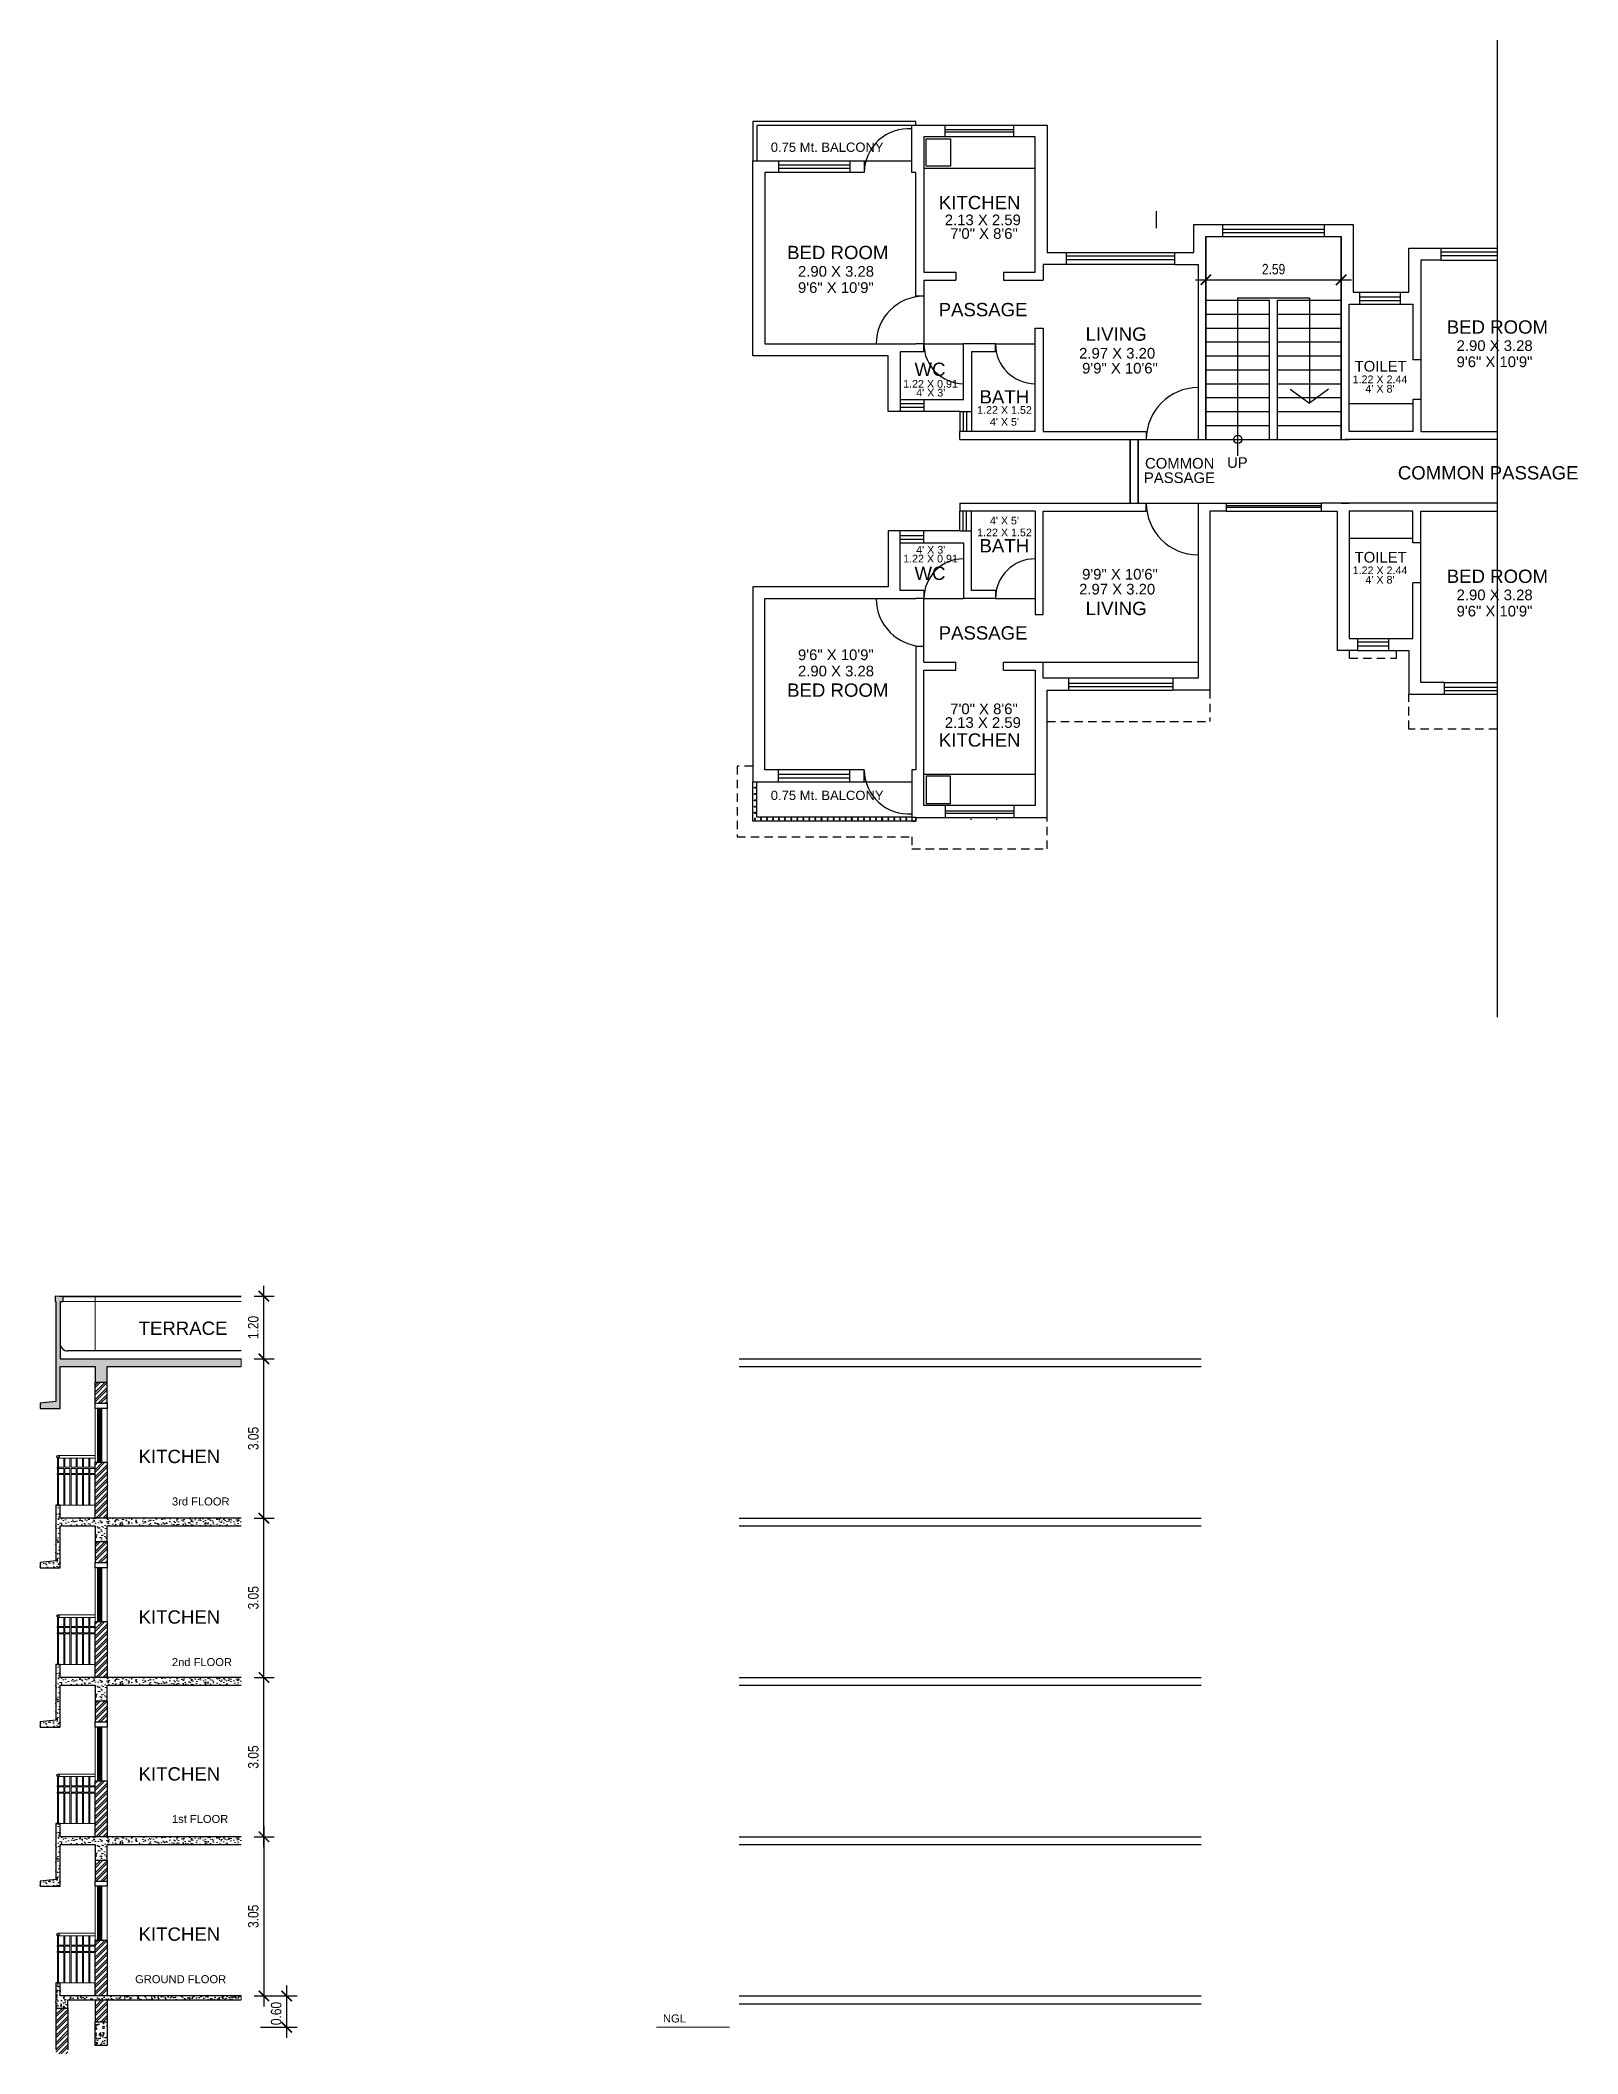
# Model space of a CAD drawing. Header units: metres. Extents: x -1441 to -394, y -133 to 518.
# Drawn here: x -1101.61 to -1072.16, y 116.63 to 155.18 of the extents above; entities that cross this region are included whole.
import ezdxf

# ---------------------------------------------------------------- set-up
doc = ezdxf.new("R2010")
doc.units = ezdxf.units.M
doc.header["$LTSCALE"] = 25.4
doc.header["$PDMODE"] = 3
doc.linetypes.add('DASHED2', pattern=[9.525, 6.35, -3.175])
doc.layers.get('0').update_dxf_attribs({"linetype": 'CONTINUOUS'})
doc.layers.get('DEFPOINTS').update_dxf_attribs({"linetype": 'CONTINUOUS'})
doc.styles.get("Standard").update_dxf_attribs({"font": 'ARIALN.TTF'})
doc.styles.add('STYLE3', font='arial.ttf')
doc.dimstyles.get("Standard").update_dxf_attribs({"dimscale": 0, "dimtxt": 0.2, "dimasz": 0.2, "dimexe": 0.2, "dimexo": 0.25, "dimgap": 0.1, "dimtad": 1, "dimtoh": 1, "dimzin": 0, "dimdsep": 46, "dimtxsty": 'Standard', "dimblk1": 'ARCHTICK', "dimblk2": 'ARCHTICK', "dimsah": 1, "dimcen": 0, "dimdle": 0.2, "dimclrd": 8, "dimclre": 8, "dimclrt": 3, "dimadec": 0, "dimazin": 0, "dimtfac": 1, "dimtmove": 0, "dimatfit": 3, "dimldrblk": 'ARCHTICK', "dimfxl": 25.4, "dimfrac": 1, "dimtolj": 1, "dimtzin": 0, "dimarcsym": 0})
pattern_1 = [(45, (-48.51506, 83.19254), (-0.067351921, 0.067351921), []), (45, (-48.47016, 83.19254), (-0.067351921, 0.067351921), [])]
pattern_2 = [(50, (44.58591, 1.01479), (0.182184669, -0.015939086), [0.01905, -0.20955]), (355, (44.58591, 1.01479), (-0.03524342, 0.191056845), [0.01524, -0.167640584]), (100.451445, (44.6011, 1.01346), (0.146941247, 0.175117752), [0.01619001, -0.178090245]), (46.1842, (44.58591, 1.06559), (0.27107904, -0.04204233), [0.028575, -0.314325]), (96.635558, (44.6085, 1.06208), (0.237404134, 0.247426125), [0.02428502, -0.26713561]), (351.18415, (44.5859, 1.0656), (0.237404134, 0.247426125), [0.02285997, -0.25145973]), (21, (44.61131, 1.05289), (0.151614391, -0.102265198), [0.01905, -0.20955]), (326, (44.61131, 1.05289), (0.061802028, 0.184187966), [0.01524, -0.16764]), (71.451445, (44.62395, 1.04436), (0.21341642, 0.08192277), [0.01619001, -0.178089938]), (37.5, (44.58591, 1.01479), (0.0030886033, 0.084555039), [0, -0.165608, 0, -0.17018, 0, -0.168275]), (7.5, (44.58591, 1.01479), (0.0668196625, 0.100180575), [0, -0.097028, 0, -0.161798, 0, -0.064135]), (327.5, (44.52927, 1.01479), (0.135590595, -0.005728744), [0, -0.0635, 0, -0.19812, 0, -0.26289]), (317.5, (44.50387, 1.01479), (0.148129181, 0.025426491), [0, -0.08255, 0, -0.131572, 0, -0.18669])]
pattern_3 = [(45, (-48.51506, 86.24254), (-0.067351921, 0.067351921), []), (45, (-48.47016, 86.24254), (-0.067351921, 0.067351921), [])]
pattern_4 = [(45, (-48.51506, 89.29254), (-0.067351921, 0.067351921), []), (45, (-48.47016, 89.29254), (-0.067351921, 0.067351921), [])]

msp = doc.modelspace()

# ---------------------------------------------------------------- texts
at = {"color": 146, "style": 'STYLE3'}
for s, height, p in [('0.75 Mt. BALCONY', 0.17842, (-1087.616, 153.043)), ('KITCHEN', 0.2549, (-1084.395, 151.945)), ('2.13 X 2.59', 0.20391, (-1084.282, 151.639)), ('7\'0" X 8\'6"', 0.20391, (-1084.177, 151.377)), ('BED ROOM', 0.2549, (-1087.302, 150.989)), ('2.90 X 3.28', 0.20391, (-1087.095, 150.653)), ('9\'6" X 10\'9"', 0.20391, (-1087.095, 150.342)), ('PASSAGE', 0.2549, (-1084.4, 149.895)), ('LIVING', 0.2549, (-1081.584, 149.426)), ('BED ROOM', 0.2549, (-1074.665, 149.562)), ('2.97 X 3.20', 0.20391, (-1081.709, 149.085)), ('2.90 X 3.28', 0.20391, (-1074.477, 149.231)), ('WC', 0.2549, (-1084.862, 148.752)), ('9\'9" X 10\'6"', 0.20391, (-1081.652, 148.799)), ('TOILET', 0.2039, (-1076.431, 148.836)), ('9\'6" X 10\'9"', 0.20391, (-1074.477, 148.921)), ('1.22 X 0.91', 0.14682, (-1085.08, 148.528)), ("4' X 3'", 0.1468, (-1084.83, 148.359)), ('BATH', 0.2549, (-1083.617, 148.225)), ('1.22 X 2.44', 0.14682, (-1076.469, 148.614)), ("4' X 8'", 0.1468, (-1076.224, 148.433)), ('1.22 X 1.52', 0.14682, (-1083.663, 148.027)), ("4' X 5'", 0.1468, (-1083.418, 147.8)), ('PASSAGE', 0.2039, (-1080.468, 146.702)), ('COMMON', 0.2039, (-1080.447, 146.978)), ('UP', 0.2039, (-1078.875, 146.992)), ('COMMON PASSAGE', 0.25489, (-1075.603, 146.77)), ('1.22 X 1.52', 0.14682, (-1083.663, 145.682)), ("4' X 5'", 0.1468, (-1083.418, 145.909)), ("4' X 3'", 0.1468, (-1084.83, 145.351)), ('BATH', 0.2549, (-1083.617, 145.374)), ('TOILET', 0.2039, (-1076.431, 145.179)), ('1.22 X 0.91', 0.14682, (-1085.08, 145.181)), ('WC', 0.2549, (-1084.862, 144.847)), ('9\'9" X 10\'6"', 0.20391, (-1081.652, 144.854)), ('1.22 X 2.44', 0.14682, (-1076.469, 144.957)), ('BED ROOM', 0.2549, (-1074.665, 144.789)), ('2.97 X 3.20', 0.20391, (-1081.709, 144.568)), ("4' X 8'", 0.1468, (-1076.224, 144.776)), ('2.90 X 3.28', 0.20391, (-1074.477, 144.458)), ('LIVING', 0.2549, (-1081.584, 144.173)), ('9\'6" X 10\'9"', 0.20391, (-1074.477, 144.147)), ('PASSAGE', 0.2549, (-1084.4, 143.704)), ('9\'6" X 10\'9"', 0.20391, (-1087.095, 143.311)), ('2.90 X 3.28', 0.20391, (-1087.095, 143)), ('BED ROOM', 0.2549, (-1087.302, 142.609)), ('7\'0" X 8\'6"', 0.20391, (-1084.177, 142.276)), ('KITCHEN', 0.2549, (-1084.395, 141.654)), ('2.13 X 2.59', 0.20391, (-1084.282, 142.014)), ('0.75 Mt. BALCONY', 0.17842, (-1087.616, 140.632)), ('TERRACE', 0.2549, (-1099.727, 130.391)), ('KITCHEN', 0.2549, (-1099.727, 127.935)), ('3rd FLOOR', 0.1529, (-1099.089, 127.124)), ('KITCHEN', 0.2549, (-1099.727, 124.861)), ('2nd FLOOR', 0.1529, (-1099.089, 124.049)), ('KITCHEN', 0.2549, (-1099.727, 121.857)), ('1st FLOOR', 0.1529, (-1099.089, 121.045)), ('KITCHEN', 0.2549, (-1099.727, 118.789)), ('GROUND FLOOR', 0.15293, (-1099.794, 117.977)), ('NGL', 0.1529, (-1089.681, 117.225))]:
    msp.add_text(s, height=height, dxfattribs=at).set_placement(p)

# ---------------------------------------------------------------- blocks, each defined once
blk = doc.blocks.new('_ARCHTICK')
at = {"color": 0, "linetype": 'ByBlock', "const_width": 0.15}
blk.add_lwpolyline([(-0.5, -0.5), (0.5, 0.5)], dxfattribs=at)
blk = doc.blocks.new('*D293')
at = {"color": 8, "linetype": 'Continuous', "lineweight": -2, "transparency": 16777216}
for p, q in [((-1097.514, 123.832), (-1097.127, 123.832)), ((-1097.327, 120.582), (-1097.327, 124.032)), ((-1097.514, 120.782), (-1097.127, 120.782))]:
    blk.add_line(p, q, dxfattribs=at)
at = {"layer": 'DEFPOINTS', "color": 0, "linetype": 'Continuous', "transparency": 16777216}
for p in [(-1097.764, 123.832), (-1097.327, 123.832), (-1097.764, 120.782)]:
    blk.add_point(p, dxfattribs=at)
at = {"color": 8, "linetype": 'Continuous', "lineweight": -2, "transparency": 16777216, "xscale": 0.2, "yscale": 0.2, "zscale": 0.2}
for p, rotation in [((-1097.327, 123.832), 90), ((-1097.327, 120.782), 270)]:
    blk.add_blockref('_ARCHTICK', p, dxfattribs=dict(at, rotation=rotation))
at = {"color": 3, "linetype": 'Continuous', "lineweight": 13, "transparency": 16777216, "insert": (-1097.529, 122.307), "char_height": 0.2, "attachment_point": 5, "rotation": 90}
blk.add_mtext('\\A1;3.05', dxfattribs=at)
blk = doc.blocks.new('*D294')
at = {"color": 8, "linetype": 'Continuous', "lineweight": -2, "transparency": 16777216}
for p, q in [((-1097.514, 126.882), (-1097.127, 126.882)), ((-1097.327, 123.632), (-1097.327, 127.082)), ((-1097.514, 123.832), (-1097.127, 123.832))]:
    blk.add_line(p, q, dxfattribs=at)
at = {"layer": 'DEFPOINTS', "color": 0, "linetype": 'Continuous', "transparency": 16777216}
for p in [(-1097.764, 126.882), (-1097.327, 126.882), (-1097.764, 123.832)]:
    blk.add_point(p, dxfattribs=at)
at = {"color": 8, "linetype": 'Continuous', "lineweight": -2, "transparency": 16777216, "xscale": 0.2, "yscale": 0.2, "zscale": 0.2}
for p, rotation in [((-1097.327, 126.882), 90), ((-1097.327, 123.832), 270)]:
    blk.add_blockref('_ARCHTICK', p, dxfattribs=dict(at, rotation=rotation))
at = {"color": 3, "linetype": 'Continuous', "lineweight": 13, "transparency": 16777216, "insert": (-1097.529, 125.357), "char_height": 0.2, "attachment_point": 5, "rotation": 90}
blk.add_mtext('\\A1;3.05', dxfattribs=at)
blk = doc.blocks.new('*D295')
at = {"color": 8, "linetype": 'Continuous', "lineweight": -2, "transparency": 16777216}
for p, q in [((-1097.514, 129.932), (-1097.127, 129.932)), ((-1097.327, 126.682), (-1097.327, 130.132)), ((-1097.514, 126.882), (-1097.127, 126.882))]:
    blk.add_line(p, q, dxfattribs=at)
at = {"layer": 'DEFPOINTS', "color": 0, "linetype": 'Continuous', "transparency": 16777216}
for p in [(-1097.764, 129.932), (-1097.327, 129.932), (-1097.764, 126.882)]:
    blk.add_point(p, dxfattribs=at)
at = {"color": 8, "linetype": 'Continuous', "lineweight": -2, "transparency": 16777216, "xscale": 0.2, "yscale": 0.2, "zscale": 0.2}
for p, rotation in [((-1097.327, 129.932), 90), ((-1097.327, 126.882), 270)]:
    blk.add_blockref('_ARCHTICK', p, dxfattribs=dict(at, rotation=rotation))
at = {"color": 3, "linetype": 'Continuous', "lineweight": 13, "transparency": 16777216, "insert": (-1097.529, 128.407), "char_height": 0.2, "attachment_point": 5, "rotation": 90}
blk.add_mtext('\\A1;3.05', dxfattribs=at)
blk = doc.blocks.new('*D296')
at = {"color": 8, "linetype": 'Continuous', "lineweight": -2, "transparency": 16777216}
for p, q in [((-1097.514, 131.132), (-1097.127, 131.132)), ((-1097.327, 129.732), (-1097.327, 131.332)), ((-1097.514, 129.932), (-1097.127, 129.932))]:
    blk.add_line(p, q, dxfattribs=at)
at = {"layer": 'DEFPOINTS', "color": 0, "linetype": 'Continuous', "transparency": 16777216}
for p in [(-1097.764, 131.132), (-1097.327, 131.132), (-1097.764, 129.932)]:
    blk.add_point(p, dxfattribs=at)
at = {"color": 8, "linetype": 'Continuous', "lineweight": -2, "transparency": 16777216, "xscale": 0.2, "yscale": 0.2, "zscale": 0.2}
for p, rotation in [((-1097.327, 131.132), 90), ((-1097.327, 129.932), 270)]:
    blk.add_blockref('_ARCHTICK', p, dxfattribs=dict(at, rotation=rotation))
at = {"color": 3, "linetype": 'Continuous', "lineweight": 13, "transparency": 16777216, "insert": (-1097.529, 130.532), "char_height": 0.2, "attachment_point": 5, "rotation": 90}
blk.add_mtext('\\A1;1.20', dxfattribs=at)
blk = doc.blocks.new('*D291')
at = {"color": 8, "linetype": 'Continuous', "lineweight": -2, "transparency": 16777216}
for p, q in [((-1097.514, 120.782), (-1097.127, 120.782)), ((-1097.327, 120.982), (-1097.327, 117.532)), ((-1097.514, 117.732), (-1097.127, 117.732))]:
    blk.add_line(p, q, dxfattribs=at)
at = {"layer": 'DEFPOINTS', "color": 0, "linetype": 'Continuous', "transparency": 16777216}
for p in [(-1097.764, 120.782), (-1097.764, 117.732), (-1097.327, 117.732)]:
    blk.add_point(p, dxfattribs=at)
at = {"color": 8, "linetype": 'Continuous', "lineweight": -2, "transparency": 16777216, "xscale": 0.2, "yscale": 0.2, "zscale": 0.2}
for p, rotation in [((-1097.327, 120.782), 90), ((-1097.327, 117.732), 270)]:
    blk.add_blockref('_ARCHTICK', p, dxfattribs=dict(at, rotation=rotation))
at = {"color": 3, "linetype": 'Continuous', "lineweight": 13, "transparency": 16777216, "insert": (-1097.529, 119.257), "char_height": 0.2, "attachment_point": 5, "rotation": 90}
blk.add_mtext('\\A1;3.05', dxfattribs=at)
blk = doc.blocks.new('*D292')
at = {"color": 8, "linetype": 'Continuous', "lineweight": -2, "transparency": 16777216}
for p, q in [((-1097.389, 117.732), (-1096.689, 117.732)), ((-1096.889, 116.932), (-1096.889, 117.932)), ((-1097.389, 117.132), (-1096.689, 117.132))]:
    blk.add_line(p, q, dxfattribs=at)
at = {"layer": 'DEFPOINTS', "color": 0, "linetype": 'Continuous', "transparency": 16777216}
for p in [(-1097.639, 117.732), (-1096.889, 117.732), (-1097.639, 117.132)]:
    blk.add_point(p, dxfattribs=at)
at = {"color": 8, "linetype": 'Continuous', "lineweight": -2, "transparency": 16777216, "xscale": 0.2, "yscale": 0.2, "zscale": 0.2}
for p, rotation in [((-1096.889, 117.732), 90), ((-1096.889, 117.132), 270)]:
    blk.add_blockref('_ARCHTICK', p, dxfattribs=dict(at, rotation=rotation))
at = {"color": 3, "linetype": 'Continuous', "lineweight": 13, "transparency": 16777216, "insert": (-1097.091, 117.396), "char_height": 0.2, "attachment_point": 5, "rotation": 90}
blk.add_mtext('\\A1;0.60', dxfattribs=at)
blk = doc.blocks.new('*D298')
at = {"color": 8, "lineweight": -2, "transparency": 16777216}
for p, q in [((-1079.279, 150.454), (-1079.279, 150.794)), ((-1076.688, 150.454), (-1076.688, 150.794)), ((-1079.479, 150.594), (-1076.488, 150.594))]:
    blk.add_line(p, q, dxfattribs=at)
at = {"layer": 'DEFPOINTS', "color": 0, "transparency": 16777216}
for p in [(-1076.688, 150.594), (-1079.279, 150.204), (-1076.688, 150.204)]:
    blk.add_point(p, dxfattribs=at)
at = {"color": 8, "lineweight": -2, "transparency": 16777216, "xscale": 0.2, "yscale": 0.2, "zscale": 0.2, "rotation": 180}
blk.add_blockref('_ARCHTICK', (-1079.279, 150.594), dxfattribs=at)
at = {"color": 8, "lineweight": -2, "transparency": 16777216, "xscale": 0.2, "yscale": 0.2, "zscale": 0.2}
blk.add_blockref('_ARCHTICK', (-1076.688, 150.594), dxfattribs=at)
at = {"color": 3, "transparency": 16777216, "insert": (-1077.983, 150.796), "char_height": 0.2, "attachment_point": 5}
blk.add_mtext('\\A1;2.59', dxfattribs=at)

# ---------------------------------------------------------------- dimensions: what is measured, and where the dimension line sits
at = {"color": 8}
dim = msp.add_linear_dim(base=(-1076.688, 150.594), p1=(-1079.279, 150.204), p2=(-1076.688, 150.204), dimstyle='Standard', override={"dimscale": 1}, dxfattribs=at)
dim.commit()
dim.dimension.update_dxf_attribs({"geometry": '*D298', "text_midpoint": (-1077.983, 150.796)})
at = {"color": 8, "linetype": 'Continuous', "lineweight": 13}
for base, p1, p2, angle, override, picture, middle in [((-1097.327, 131.132), (-1097.764, 129.932), (-1097.764, 131.132), 90, {"dimscale": 1, "dimtmove": 1}, '*D296', (-1097.529, 130.532)), ((-1097.327, 129.932), (-1097.764, 126.882), (-1097.764, 129.932), 90, {"dimscale": 1, "dimtmove": 1}, '*D295', (-1097.529, 128.407)), ((-1097.327, 126.882), (-1097.764, 123.832), (-1097.764, 126.882), 90, {"dimscale": 1, "dimtmove": 1}, '*D294', (-1097.529, 125.357)), ((-1097.327, 123.832), (-1097.764, 120.782), (-1097.764, 123.832), 90, {"dimscale": 1}, '*D293', (-1097.529, 122.307)), ((-1097.327, 117.732), (-1097.764, 120.782), (-1097.764, 117.732), 270, {"dimscale": 1}, '*D291', (-1097.529, 119.257))]:
    dim = msp.add_linear_dim(base=base, p1=p1, p2=p2, angle=angle, dimstyle='Standard', override=override, dxfattribs=at)
    dim.commit()
    dim.dimension.update_dxf_attribs({"geometry": picture, "text_midpoint": middle})
dim = msp.add_linear_dim(base=(-1096.889, 117.732), p1=(-1097.639, 117.132), p2=(-1097.639, 117.732), angle=90, dimstyle='Standard', override={"dimscale": 1}, dxfattribs=at)
dim.commit()
dim.dimension.update_dxf_attribs({"geometry": '*D292', "text_midpoint": (-1096.889, 117.396), "dimtype": 160})

# ---------------------------------------------------------------- hatches: boundary and pattern name
at = {"linetype": 'Continuous', "lineweight": 13}
h = msp.add_hatch(dxfattribs=at)
h.set_pattern_fill('AR-CONC', color=8, scale=0.001)
h.set_pattern_definition([(50, (-48.51506, 83.19254), (0.18218467, -0.015939086), [0.01905, -0.20955]), (355, (-48.51506, 83.19254), (-0.03524342, 0.191056845), [0.01524, -0.167640584]), (100.451445, (-48.49988, 83.19121), (0.146941247, 0.175117752), [0.01619001, -0.178090245]), (46.1842, (-48.51506, 83.24334), (0.27107904, -0.04204233), [0.028575, -0.314325]), (96.635558, (-48.49247, 83.23984), (0.237404134, 0.247426125), [0.02428502, -0.26713561]), (351.18415, (-48.51506, 83.24334), (0.237404134, 0.247426125), [0.02285997, -0.25145973]), (21, (-48.48966, 83.23064), (0.151614391, -0.102265198), [0.01905, -0.20955]), (326, (-48.48966, 83.23064), (0.06180203, 0.184187966), [0.01524, -0.16764]), (71.451445, (-48.47703, 83.22212), (0.21341642, 0.08192277), [0.01619001, -0.178089938]), (37.5, (-48.515063, 83.19254), (0.0030886033, 0.084555039), [0, -0.165608, 0, -0.17018, 0, -0.168275]), (7.5, (-48.51506, 83.19254), (0.0668196625, 0.100180575), [0, -0.097028, 0, -0.161798, 0, -0.064135]), (327.5, (-48.571705, 83.19254), (0.135590595, -0.005728744), [0, -0.0635, 0, -0.19812, 0, -0.26289]), (317.5, (-48.5971, 83.19254), (0.148129181, 0.025426491), [0, -0.08255, 0, -0.131572, 0, -0.18669])])
h.paths.add_polyline_path([(-1097.764, 129.932), (-1101.231, 129.932), (-1101.231, 131.032), (-1101.172, 131.032), (-1101.172, 131.118), (-1101.327, 131.132), (-1101.327, 131.032), (-1101.311, 131.032), (-1101.311, 129.115), (-1101.611, 129.082), (-1101.611, 128.982), (-1101.231, 128.982), (-1101.231, 129.782), (-1100.561, 129.782), (-1100.561, 129.482), (-1100.331, 129.482), (-1100.331, 129.782), (-1097.764, 129.782)])
h = msp.add_hatch(dxfattribs=at)
h.set_pattern_fill('ANSI32', color=8, scale=0.01)
h.set_pattern_definition(pattern_4)
h.paths.add_polyline_path([(-1100.331, 129.482), (-1100.561, 129.482), (-1100.561, 129.082), (-1100.331, 129.082)])
h = msp.add_hatch(dxfattribs=at)
h.set_pattern_fill('ANSI32', color=8, scale=0.01)
h.set_pattern_definition(pattern_4)
h.paths.add_polyline_path([(-1100.331, 127.952), (-1100.561, 127.952), (-1100.561, 126.882), (-1100.331, 126.882)])
h = msp.add_hatch(dxfattribs=at)
h.set_pattern_fill('AR-CONC', color=8, scale=0.001)
h.set_pattern_definition([(50, (-48.51506, 80.14254), (0.18218467, -0.015939086), [0.01905, -0.20955]), (355, (-48.51506, 80.14254), (-0.03524342, 0.191056845), [0.01524, -0.167640584]), (100.451445, (-48.49988, 80.14121), (0.146941247, 0.175117752), [0.01619001, -0.178090245]), (46.1842, (-48.51506, 80.19334), (0.27107904, -0.04204233), [0.028575, -0.314325]), (96.635558, (-48.49247, 80.18984), (0.237404134, 0.247426125), [0.02428502, -0.26713561]), (351.18415, (-48.51506, 80.19334), (0.237404134, 0.247426125), [0.02285997, -0.25145973]), (21, (-48.48966, 80.18064), (0.151614391, -0.102265198), [0.01905, -0.20955]), (326, (-48.48966, 80.18064), (0.06180203, 0.184187966), [0.01524, -0.16764]), (71.451445, (-48.47703, 80.17212), (0.21341642, 0.08192277), [0.01619001, -0.178089938]), (37.5, (-48.515063, 80.14254), (0.0030886033, 0.084555039), [0, -0.165608, 0, -0.17018, 0, -0.168275]), (7.5, (-48.51506, 80.14254), (0.0668196625, 0.100180575), [0, -0.097028, 0, -0.161798, 0, -0.064135]), (327.5, (-48.571705, 80.14254), (0.135590595, -0.005728744), [0, -0.0635, 0, -0.19812, 0, -0.26289]), (317.5, (-48.5971, 80.14254), (0.148129181, 0.025426491), [0, -0.08255, 0, -0.131572, 0, -0.18669])])
h.paths.add_polyline_path([(-1101.231, 127.132), (-1101.311, 127.132), (-1101.311, 126.065), (-1101.611, 126.032), (-1101.611, 125.932), (-1101.231, 125.932), (-1101.231, 126.732), (-1100.561, 126.732), (-1100.561, 126.432), (-1100.331, 126.432), (-1100.331, 126.732), (-1097.764, 126.732), (-1097.764, 126.882), (-1101.231, 126.882)])
h = msp.add_hatch(dxfattribs=at)
h.set_pattern_fill('ANSI32', color=8, scale=0.01)
h.set_pattern_definition(pattern_3)
h.paths.add_polyline_path([(-1100.331, 126.432), (-1100.561, 126.432), (-1100.561, 126.032), (-1100.331, 126.032)])
h = msp.add_hatch(dxfattribs=at)
h.set_pattern_fill('ANSI32', color=8, scale=0.01)
h.set_pattern_definition(pattern_3)
h.paths.add_polyline_path([(-1100.331, 124.902), (-1100.561, 124.902), (-1100.561, 123.832), (-1100.331, 123.832)])
h = msp.add_hatch(dxfattribs=at)
h.set_pattern_fill('AR-CONC', color=8, scale=0.001)
h.set_pattern_definition([(50, (-48.51506, 77.09254), (0.18218467, -0.015939086), [0.01905, -0.20955]), (355, (-48.51506, 77.09254), (-0.03524342, 0.191056845), [0.01524, -0.167640584]), (100.451445, (-48.49988, 77.09121), (0.146941247, 0.175117752), [0.01619001, -0.178090245]), (46.1842, (-48.51506, 77.14334), (0.27107904, -0.04204233), [0.028575, -0.314325]), (96.635558, (-48.49247, 77.13984), (0.237404134, 0.247426125), [0.02428502, -0.26713561]), (351.18415, (-48.51506, 77.14334), (0.237404134, 0.247426125), [0.02285997, -0.25145973]), (21, (-48.48966, 77.13064), (0.151614391, -0.102265198), [0.01905, -0.20955]), (326, (-48.48966, 77.13064), (0.06180203, 0.184187966), [0.01524, -0.16764]), (71.451445, (-48.47703, 77.12212), (0.21341642, 0.08192277), [0.01619001, -0.178089938]), (37.5, (-48.515063, 77.09254), (0.0030886033, 0.084555039), [0, -0.165608, 0, -0.17018, 0, -0.168275]), (7.5, (-48.51506, 77.09254), (0.0668196625, 0.100180575), [0, -0.097028, 0, -0.161798, 0, -0.064135]), (327.5, (-48.571705, 77.09254), (0.135590595, -0.005728744), [0, -0.0635, 0, -0.19812, 0, -0.26289]), (317.5, (-48.5971, 77.09254), (0.148129181, 0.025426491), [0, -0.08255, 0, -0.131572, 0, -0.18669])])
h.paths.add_polyline_path([(-1101.231, 124.082), (-1101.311, 124.082), (-1101.311, 123.015), (-1101.611, 122.982), (-1101.611, 122.882), (-1101.231, 122.882), (-1101.231, 123.682), (-1100.561, 123.682), (-1100.561, 123.382), (-1100.331, 123.382), (-1100.331, 123.682), (-1097.764, 123.682), (-1097.764, 123.832), (-1101.231, 123.832)])
h = msp.add_hatch(dxfattribs=at)
h.set_pattern_fill('ANSI32', color=8, scale=0.01)
h.set_pattern_definition(pattern_1)
h.paths.add_polyline_path([(-1100.331, 123.382), (-1100.561, 123.382), (-1100.561, 122.982), (-1100.331, 122.982)])
h = msp.add_hatch(dxfattribs=at)
h.set_pattern_fill('ANSI32', color=8, scale=0.01)
h.set_pattern_definition(pattern_1)
h.paths.add_polyline_path([(-1100.331, 121.852), (-1100.561, 121.852), (-1100.561, 120.782), (-1100.331, 120.782)])
h = msp.add_hatch(dxfattribs=at)
h.set_pattern_fill('AR-CONC', color=8, scale=0.001)
h.set_pattern_definition([(50, (-48.51506, 74.04254), (0.18218467, -0.015939086), [0.01905, -0.20955]), (355, (-48.51506, 74.04254), (-0.03524342, 0.191056845), [0.01524, -0.167640584]), (100.451445, (-48.49988, 74.04121), (0.146941247, 0.175117752), [0.01619001, -0.178090245]), (46.1842, (-48.51506, 74.09334), (0.27107904, -0.04204233), [0.028575, -0.314325]), (96.635558, (-48.49247, 74.08984), (0.237404134, 0.247426125), [0.02428502, -0.26713561]), (351.18415, (-48.51506, 74.09334), (0.237404134, 0.247426125), [0.02285997, -0.25145973]), (21, (-48.48966, 74.08064), (0.151614391, -0.102265198), [0.01905, -0.20955]), (326, (-48.48966, 74.08064), (0.06180203, 0.184187966), [0.01524, -0.16764]), (71.451445, (-48.47703, 74.07212), (0.21341642, 0.08192277), [0.01619001, -0.178089938]), (37.5, (-48.515063, 74.04254), (0.0030886033, 0.084555039), [0, -0.165608, 0, -0.17018, 0, -0.168275]), (7.5, (-48.51506, 74.04254), (0.0668196625, 0.100180575), [0, -0.097028, 0, -0.161798, 0, -0.064135]), (327.5, (-48.571705, 74.04254), (0.135590595, -0.005728744), [0, -0.0635, 0, -0.19812, 0, -0.26289]), (317.5, (-48.5971, 74.04254), (0.148129181, 0.025426491), [0, -0.08255, 0, -0.131572, 0, -0.18669])])
h.paths.add_polyline_path([(-1101.231, 121.032), (-1101.311, 121.032), (-1101.311, 119.965), (-1101.611, 119.932), (-1101.611, 119.832), (-1101.231, 119.832), (-1101.231, 120.632), (-1100.561, 120.632), (-1100.561, 120.332), (-1100.331, 120.332), (-1100.331, 120.632), (-1097.764, 120.632), (-1097.764, 120.782), (-1101.231, 120.782)])
h = msp.add_hatch(dxfattribs=at)
h.set_pattern_fill('ANSI32', color=8, scale=0.01)
h.set_pattern_definition(pattern_1)
h.paths.add_polyline_path([(-1100.331, 120.332), (-1100.561, 120.332), (-1100.561, 119.932), (-1100.331, 119.932)])
h = msp.add_hatch(dxfattribs=at)
h.set_pattern_fill('ANSI32', color=8, scale=0.01)
h.set_pattern_definition(pattern_1)
h.paths.add_polyline_path([(-1100.331, 118.802), (-1100.561, 118.802), (-1100.561, 117.732), (-1100.331, 117.732)])
at = {"linetype": 'Continuous'}
h = msp.add_hatch(dxfattribs=at)
h.set_pattern_fill('AR-CONC', color=8, scale=0.001)
h.set_pattern_definition(pattern_2)
h.paths.add_polyline_path([(-1097.764, 117.732), (-1101.231, 117.732), (-1101.231, 117.982), (-1101.311, 117.982), (-1101.311, 117.501), (-1101.081, 117.501), (-1101.081, 117.658), (-1100.561, 117.658), (-1100.331, 117.658), (-1097.764, 117.658)])
at = {"linetype": 'Continuous', "lineweight": 13}
h = msp.add_hatch(dxfattribs=at)
h.set_pattern_fill('ANSI32', color=8, scale=0.01)
h.set_pattern_definition(pattern_1)
h.paths.add_polyline_path([(-1100.331, 117.658), (-1100.561, 117.658), (-1100.561, 117.239), (-1100.331, 117.239)])
h = msp.add_hatch(dxfattribs=at)
h.set_pattern_fill('ANSI32', color=8, scale=0.01)
h.set_pattern_definition([(45, (-49.26506, 83.03601), (-0.067351921, 0.067351921), []), (45, (-49.22016, 83.03601), (-0.067351921, 0.067351921), [])])
h.paths.add_polyline_path([(-1101.081, 117.501), (-1101.311, 117.501), (-1101.311, 116.626), (-1101.081, 116.626)])
at = {"linetype": 'Continuous'}
h = msp.add_hatch(dxfattribs=at)
h.set_pattern_fill('AR-CONC', color=8, scale=0.001)
h.set_pattern_definition(pattern_2)
h.paths.add_polyline_path([(-1100.331, 117.239), (-1100.561, 117.239), (-1100.561, 116.782), (-1100.331, 116.782)])

# ---------------------------------------------------------------- linework, layer by layer
at = {"color": 8, "linetype": 'Continuous'}
for p, q in [((-1073.701, 155.18), (-1073.701, 136.472)), ((-1082.397, 143.269), (-1079.431, 143.269)), ((-1088.224, 129.932), (-1079.372, 129.932)), ((-1088.224, 129.782), (-1079.372, 129.782)), ((-1088.224, 126.882), (-1079.372, 126.882)), ((-1088.224, 126.732), (-1079.372, 126.732)), ((-1088.224, 123.832), (-1079.372, 123.832)), ((-1088.224, 123.682), (-1079.372, 123.682)), ((-1088.224, 120.782), (-1079.372, 120.782)), ((-1088.224, 120.632), (-1079.372, 120.632)), ((-1088.224, 117.732), (-1079.372, 117.732)), ((-1088.224, 117.582), (-1079.372, 117.582))]:
    msp.add_line(p, q, dxfattribs=at)
at = {"color": 7}
for p, q in [((-1084.272, 153.328), (-1084.272, 153.556)), ((-1082.96, 153.328), (-1082.96, 153.556)), ((-1087.465, 152.874), (-1087.465, 152.646)), ((-1086.103, 152.874), (-1086.103, 152.646)), ((-1085.826, 152.874), (-1085.826, 152.646)), ((-1078.964, 151.651), (-1078.964, 151.423)), ((-1077.006, 151.423), (-1077.006, 151.651)), ((-1074.775, 150.969), (-1074.775, 151.198)), ((-1081.95, 150.888), (-1081.95, 151.118)), ((-1079.878, 150.888), (-1079.431, 150.888)), ((-1079.431, 150.888), (-1079.431, 147.537)), ((-1084.683, 150.585), (-1084.073, 150.585)), ((-1084.683, 150.585), (-1084.683, 150.28)), ((-1084.073, 150.737), (-1084.073, 150.585)), ((-1083.159, 150.737), (-1083.159, 150.585)), ((-1083.159, 150.585), (-1082.397, 150.585)), ((-1084.683, 150.28), (-1084.835, 150.28)), ((-1076.33, 150.127), (-1076.33, 150.356)), ((-1075.559, 150.356), (-1075.559, 150.127)), ((-1082.549, 147.689), (-1082.549, 149.67)), ((-1082.549, 149.67), (-1082.397, 149.67)), ((-1084.683, 149.213), (-1085.14, 149.213)), ((-1085.14, 149.213), (-1085.14, 148.07)), ((-1084.683, 149.365), (-1084.835, 149.365)), ((-1084.683, 149.213), (-1084.683, 149.365)), ((-1083.921, 148.299), (-1083.921, 149.365)), ((-1083.311, 149.365), (-1083.921, 149.365)), ((-1083.311, 149.213), (-1083.768, 149.213)), ((-1083.768, 149.213), (-1083.768, 148.07)), ((-1083.311, 149.213), (-1083.311, 149.365)), ((-1075.164, 149.061), (-1075.316, 149.061)), ((-1084.683, 148.299), (-1083.921, 148.299)), ((-1084.683, 148.299), (-1084.683, 148.07)), ((-1083.997, 148.07), (-1083.768, 148.07)), ((-1075.164, 148.299), (-1075.316, 148.299)), ((-1082.549, 147.689), (-1083.997, 147.689)), ((-1083.997, 147.537), (-1083.997, 147.689)), ((-1080.422, 147.689), (-1080.422, 147.537)), ((-1083.997, 147.537), (-1080.422, 147.537)), ((-1080.731, 147.537), (-1080.731, 146.317)), ((-1080.731, 146.317), (-1080.731, 147.537)), ((-1080.579, 147.537), (-1080.579, 146.317)), ((-1080.579, 146.317), (-1080.579, 147.537)), ((-1079.431, 147.537), (-1079.279, 147.537)), ((-1076.688, 147.537), (-1076.536, 147.537)), ((-1073.701, 147.537), (-1076.612, 147.537)), ((-1083.997, 146.317), (-1083.997, 146.165)), ((-1083.997, 146.317), (-1080.422, 146.317)), ((-1082.549, 146.165), (-1083.997, 146.165)), ((-1082.549, 146.165), (-1082.549, 144.184)), ((-1080.422, 146.165), (-1080.422, 146.317)), ((-1080.422, 146.165), (-1080.422, 146.317)), ((-1079.431, 146.317), (-1078.895, 146.317)), ((-1078.895, 146.317), (-1078.895, 146.165)), ((-1077.072, 146.317), (-1077.072, 146.165)), ((-1073.701, 146.317), (-1077.072, 146.317)), ((-1077.072, 146.165), (-1076.764, 146.165)), ((-1076.764, 146.165), (-1076.764, 143.498)), ((-1076.688, 146.317), (-1076.536, 146.317)), ((-1085.14, 144.641), (-1085.14, 145.784)), ((-1084.683, 145.555), (-1084.683, 145.784)), ((-1083.997, 145.784), (-1083.768, 145.784)), ((-1083.768, 144.641), (-1083.768, 145.784)), ((-1084.683, 145.555), (-1083.921, 145.555)), ((-1083.921, 145.555), (-1083.921, 144.489)), ((-1075.164, 145.555), (-1075.316, 145.555)), ((-1084.683, 144.641), (-1085.14, 144.641)), ((-1084.683, 144.641), (-1084.683, 144.489)), ((-1083.311, 144.641), (-1083.768, 144.641)), ((-1083.311, 144.641), (-1083.311, 144.489)), ((-1075.164, 144.793), (-1075.316, 144.793)), ((-1084.683, 144.489), (-1084.835, 144.489)), ((-1083.311, 144.489), (-1083.921, 144.489)), ((-1082.549, 144.184), (-1082.397, 144.184)), ((-1084.683, 143.574), (-1084.835, 143.574)), ((-1084.683, 143.269), (-1084.683, 143.574)), ((-1076.378, 143.498), (-1076.764, 143.498)), ((-1076.378, 143.727), (-1076.378, 143.498)), ((-1075.778, 143.498), (-1075.778, 143.727)), ((-1084.683, 143.269), (-1084.073, 143.269)), ((-1084.073, 143.117), (-1084.073, 143.269)), ((-1083.159, 143.269), (-1082.397, 143.269)), ((-1083.159, 143.117), (-1083.159, 143.269)), ((-1081.912, 142.966), (-1081.912, 142.736)), ((-1079.916, 142.965), (-1079.916, 142.736)), ((-1074.714, 142.885), (-1074.714, 142.656)), ((-1087.465, 140.98), (-1087.465, 141.208)), ((-1086.103, 140.98), (-1086.103, 141.208)), ((-1085.826, 140.98), (-1085.826, 141.208)), ((-1084.272, 140.526), (-1084.272, 140.298)), ((-1082.96, 140.526), (-1082.96, 140.298))]:
    msp.add_line(p, q, dxfattribs=at)
at = {"color": 8}
for p, q in [((-1085.826, 152.874), (-1084.911, 152.874)), ((-1084.683, 152.728), (-1082.549, 152.728)), ((-1080.231, 151.91), (-1080.231, 151.584)), ((-1078.964, 151.651), (-1077.006, 151.651)), ((-1078.964, 151.423), (-1077.006, 151.423)), ((-1074.775, 151.198), (-1073.701, 151.198)), ((-1074.775, 150.969), (-1073.701, 150.969)), ((-1084.683, 150.28), (-1084.683, 149.365)), ((-1079.279, 150.204), (-1078.06, 150.204)), ((-1078.06, 147.537), (-1078.06, 150.204)), ((-1077.907, 147.537), (-1077.907, 150.204)), ((-1077.907, 150.204), (-1076.688, 150.204)), ((-1076.33, 150.356), (-1075.559, 150.356)), ((-1076.33, 150.127), (-1075.559, 150.127)), ((-1079.279, 149.937), (-1078.06, 149.937)), ((-1079.279, 149.67), (-1078.06, 149.67)), ((-1077.907, 149.937), (-1076.688, 149.937)), ((-1077.907, 149.67), (-1076.688, 149.67)), ((-1084.683, 149.365), (-1083.921, 149.365)), ((-1083.311, 149.365), (-1082.549, 149.365)), ((-1079.279, 149.403), (-1078.06, 149.403)), ((-1077.907, 149.403), (-1076.688, 149.403)), ((-1079.279, 149.137), (-1078.06, 149.137)), ((-1079.279, 148.87), (-1078.06, 148.87)), ((-1077.907, 149.137), (-1076.688, 149.137)), ((-1077.907, 148.87), (-1076.688, 148.87)), ((-1075.164, 149.061), (-1075.164, 148.299)), ((-1079.279, 148.603), (-1078.06, 148.603)), ((-1077.907, 148.603), (-1076.688, 148.603)), ((-1085.14, 148.299), (-1084.683, 148.299)), ((-1083.997, 148.07), (-1083.997, 147.689)), ((-1083.768, 148.07), (-1083.768, 147.689)), ((-1079.279, 148.337), (-1078.06, 148.337)), ((-1079.279, 148.07), (-1078.06, 148.07)), ((-1077.907, 148.337), (-1076.688, 148.337)), ((-1077.907, 148.07), (-1076.688, 148.07)), ((-1075.316, 148.217), (-1076.536, 148.217)), ((-1079.279, 147.803), (-1078.06, 147.803)), ((-1077.907, 147.803), (-1076.688, 147.803)), ((-1080.422, 147.537), (-1079.431, 147.537)), ((-1079.279, 147.537), (-1078.06, 147.537)), ((-1078.06, 147.537), (-1077.907, 147.537)), ((-1077.907, 147.537), (-1076.688, 147.537)), ((-1083.997, 145.784), (-1083.997, 146.165)), ((-1083.768, 145.784), (-1083.768, 146.165)), ((-1080.422, 146.317), (-1079.431, 146.317)), ((-1078.895, 146.317), (-1077.072, 146.317)), ((-1078.895, 146.165), (-1077.072, 146.165)), ((-1085.14, 145.555), (-1084.683, 145.555)), ((-1075.316, 145.637), (-1076.536, 145.637)), ((-1075.164, 144.793), (-1075.164, 145.555)), ((-1084.683, 143.574), (-1084.683, 144.489)), ((-1084.683, 144.489), (-1083.921, 144.489)), ((-1083.311, 144.489), (-1082.549, 144.489)), ((-1076.378, 143.727), (-1075.778, 143.727)), ((-1076.378, 143.498), (-1075.778, 143.498)), ((-1074.714, 142.885), (-1073.701, 142.885)), ((-1074.714, 142.656), (-1073.701, 142.656)), ((-1084.683, 141.126), (-1082.549, 141.126)), ((-1085.826, 140.98), (-1084.911, 140.98))]:
    msp.add_line(p, q, dxfattribs=at)
at = {"color": 5}
for p, q in [((-1078.964, 151.565), (-1077.006, 151.565)), ((-1078.964, 151.498), (-1077.006, 151.498)), ((-1074.775, 151.127), (-1073.701, 151.127)), ((-1074.775, 151.059), (-1073.701, 151.059)), ((-1076.33, 150.269), (-1075.559, 150.269)), ((-1076.33, 150.196), (-1075.559, 150.196)), ((-1085.14, 148.225), (-1084.683, 148.225)), ((-1085.14, 148.156), (-1084.683, 148.156)), ((-1083.928, 148.07), (-1083.928, 147.689)), ((-1083.868, 148.07), (-1083.868, 147.689)), ((-1083.928, 145.784), (-1083.928, 146.165)), ((-1083.868, 145.784), (-1083.868, 146.165)), ((-1078.895, 146.271), (-1077.072, 146.271)), ((-1078.895, 146.24), (-1077.072, 146.24)), ((-1085.14, 145.698), (-1084.683, 145.698)), ((-1085.14, 145.629), (-1084.683, 145.629)), ((-1076.378, 143.658), (-1075.778, 143.658)), ((-1076.378, 143.585), (-1075.778, 143.585)), ((-1074.714, 142.795), (-1073.701, 142.795)), ((-1074.714, 142.727), (-1073.701, 142.727))]:
    msp.add_line(p, q, dxfattribs=at)
at = {"color": 146}
for p, q in [((-1079.279, 147.537), (-1079.279, 151.423)), ((-1079.279, 151.423), (-1078.964, 151.423)), ((-1077.006, 151.423), (-1076.688, 151.423)), ((-1076.688, 147.537), (-1076.688, 151.423))]:
    msp.add_line(p, q, dxfattribs=at)
at = {"color": 1}
for p, q in [((-1078.669, 147.222), (-1078.669, 150.249)), ((-1078.669, 150.249), (-1077.298, 150.249)), ((-1077.298, 150.249), (-1077.298, 148.234)), ((-1077.666, 148.501), (-1077.298, 148.234)), ((-1076.93, 148.501), (-1077.298, 148.234))]:
    msp.add_line(p, q, dxfattribs=at)
at = {"color": 9}
for p, q in [((-1087.731, 149.365), (-1085.902, 149.365)), ((-1087.731, 144.489), (-1085.902, 144.489))]:
    msp.add_line(p, q, dxfattribs=at)
at = {"color": 8, "linetype": 'DASHED2', "ltscale": 0.001}
for p, q in [((-1076.528, 143.348), (-1076.528, 143.498)), ((-1075.628, 143.348), (-1075.628, 143.498)), ((-1076.528, 143.348), (-1075.628, 143.348)), ((-1079.203, 142.736), (-1079.203, 142.136)), ((-1075.393, 141.991), (-1075.393, 142.656)), ((-1082.321, 142.136), (-1079.203, 142.136)), ((-1073.701, 141.991), (-1075.393, 141.991))]:
    msp.add_line(p, q, dxfattribs=at)
at = {"color": 7, "linetype": 'Continuous'}
for p, q in [((-1084.835, 140.298), (-1084.911, 140.298)), ((-1097.764, 130.082), (-1101.081, 130.082)), ((-1100.561, 129.082), (-1100.561, 129.482)), ((-1100.331, 129.082), (-1100.331, 129.482)), ((-1100.561, 126.432), (-1100.561, 126.032)), ((-1100.331, 126.432), (-1100.331, 126.032)), ((-1100.561, 123.382), (-1100.561, 122.982)), ((-1100.331, 123.382), (-1100.331, 122.982)), ((-1100.561, 120.332), (-1100.561, 119.932)), ((-1100.331, 120.332), (-1100.331, 119.932)), ((-1100.561, 117.658), (-1100.561, 117.239)), ((-1100.331, 117.658), (-1100.331, 117.239)), ((-1101.311, 117.501), (-1101.311, 116.706)), ((-1101.081, 117.501), (-1101.081, 116.701))]:
    msp.add_line(p, q, dxfattribs=at)
at = {"color": 38, "linetype": 'Continuous'}
for p, q in [((-1083.775, 140.253), (-1083.775, 140.273)), ((-1083.288, 140.253), (-1083.288, 140.273))]:
    msp.add_line(p, q, dxfattribs=at)
at = {"color": 8, "linetype": 'Continuous', "lineweight": 13}
for p, q in [((-1101.327, 131.132), (-1097.764, 131.132)), ((-1101.172, 131.118), (-1097.764, 131.118)), ((-1100.561, 130.082), (-1100.561, 131.132)), ((-1101.172, 131.032), (-1097.764, 131.032)), ((-1097.764, 129.782), (-1097.764, 129.932)), ((-1100.561, 128.982), (-1100.561, 127.952)), ((-1100.331, 128.982), (-1100.331, 127.952)), ((-1101.281, 127.132), (-1101.281, 128.034)), ((-1101.271, 128.082), (-1100.561, 128.082)), ((-1101.271, 128.032), (-1100.561, 128.032)), ((-1101.261, 127.132), (-1101.261, 128.034)), ((-1101.161, 127.855), (-1101.161, 128.032)), ((-1101.141, 127.855), (-1101.141, 128.032)), ((-1101.042, 127.855), (-1101.042, 128.032)), ((-1101.022, 127.855), (-1101.022, 128.032)), ((-1100.922, 127.855), (-1100.922, 128.032)), ((-1100.902, 127.855), (-1100.902, 128.032)), ((-1100.802, 127.855), (-1100.802, 128.032)), ((-1100.782, 127.855), (-1100.782, 128.032)), ((-1100.683, 127.855), (-1100.683, 128.032)), ((-1100.663, 127.855), (-1100.663, 128.032)), ((-1101.261, 127.855), (-1101.161, 127.855)), ((-1101.261, 127.835), (-1101.161, 127.835)), ((-1101.261, 127.735), (-1101.161, 127.735)), ((-1101.261, 127.715), (-1101.161, 127.715)), ((-1101.161, 127.735), (-1101.161, 127.835)), ((-1101.161, 127.132), (-1101.161, 127.715)), ((-1101.141, 127.855), (-1101.042, 127.855)), ((-1101.141, 127.735), (-1101.141, 127.835)), ((-1101.141, 127.835), (-1101.042, 127.835)), ((-1101.141, 127.735), (-1101.042, 127.735)), ((-1101.141, 127.132), (-1101.141, 127.715)), ((-1101.141, 127.715), (-1101.042, 127.715)), ((-1101.042, 127.735), (-1101.042, 127.835)), ((-1101.042, 127.132), (-1101.042, 127.715)), ((-1101.022, 127.855), (-1100.922, 127.855)), ((-1101.022, 127.735), (-1101.022, 127.835)), ((-1101.022, 127.835), (-1100.922, 127.835)), ((-1101.022, 127.735), (-1100.922, 127.735)), ((-1101.022, 127.132), (-1101.022, 127.715)), ((-1101.022, 127.715), (-1100.922, 127.715)), ((-1100.922, 127.735), (-1100.922, 127.835)), ((-1100.922, 127.132), (-1100.922, 127.715)), ((-1100.902, 127.855), (-1100.802, 127.855)), ((-1100.902, 127.735), (-1100.902, 127.835)), ((-1100.902, 127.835), (-1100.802, 127.835)), ((-1100.902, 127.735), (-1100.802, 127.735)), ((-1100.902, 127.132), (-1100.902, 127.715)), ((-1100.902, 127.715), (-1100.802, 127.715)), ((-1100.802, 127.735), (-1100.802, 127.835)), ((-1100.802, 127.132), (-1100.802, 127.715)), ((-1100.782, 127.855), (-1100.683, 127.855)), ((-1100.782, 127.735), (-1100.782, 127.835)), ((-1100.782, 127.835), (-1100.683, 127.835)), ((-1100.782, 127.735), (-1100.683, 127.735)), ((-1100.782, 127.132), (-1100.782, 127.715)), ((-1100.782, 127.715), (-1100.683, 127.715)), ((-1100.683, 127.735), (-1100.683, 127.835)), ((-1100.683, 127.132), (-1100.683, 127.715)), ((-1100.663, 127.855), (-1100.561, 127.855)), ((-1100.663, 127.735), (-1100.663, 127.835)), ((-1100.663, 127.835), (-1100.561, 127.835)), ((-1100.663, 127.735), (-1100.561, 127.735)), ((-1100.663, 127.132), (-1100.663, 127.715)), ((-1100.663, 127.715), (-1100.561, 127.715)), ((-1101.231, 127.132), (-1100.561, 127.132)), ((-1100.561, 125.932), (-1100.561, 124.902)), ((-1100.331, 125.932), (-1100.331, 124.902)), ((-1101.281, 124.082), (-1101.281, 124.984)), ((-1101.271, 125.032), (-1100.561, 125.032)), ((-1101.271, 124.982), (-1100.561, 124.982)), ((-1101.261, 124.082), (-1101.261, 124.984)), ((-1101.161, 124.805), (-1101.161, 124.982)), ((-1101.141, 124.805), (-1101.141, 124.982)), ((-1101.042, 124.805), (-1101.042, 124.982)), ((-1101.022, 124.805), (-1101.022, 124.982)), ((-1100.922, 124.805), (-1100.922, 124.982)), ((-1100.902, 124.805), (-1100.902, 124.982)), ((-1100.802, 124.805), (-1100.802, 124.982)), ((-1100.782, 124.805), (-1100.782, 124.982)), ((-1100.683, 124.805), (-1100.683, 124.982)), ((-1100.663, 124.805), (-1100.663, 124.982)), ((-1101.261, 124.805), (-1101.161, 124.805)), ((-1101.261, 124.785), (-1101.161, 124.785)), ((-1101.261, 124.685), (-1101.161, 124.685)), ((-1101.261, 124.665), (-1101.161, 124.665)), ((-1101.161, 124.685), (-1101.161, 124.785)), ((-1101.161, 124.082), (-1101.161, 124.665)), ((-1101.141, 124.805), (-1101.042, 124.805)), ((-1101.141, 124.685), (-1101.141, 124.785)), ((-1101.141, 124.785), (-1101.042, 124.785)), ((-1101.141, 124.685), (-1101.042, 124.685)), ((-1101.141, 124.082), (-1101.141, 124.665)), ((-1101.141, 124.665), (-1101.042, 124.665)), ((-1101.042, 124.685), (-1101.042, 124.785)), ((-1101.042, 124.082), (-1101.042, 124.665)), ((-1101.022, 124.805), (-1100.922, 124.805)), ((-1101.022, 124.685), (-1101.022, 124.785)), ((-1101.022, 124.785), (-1100.922, 124.785)), ((-1101.022, 124.685), (-1100.922, 124.685)), ((-1101.022, 124.082), (-1101.022, 124.665)), ((-1101.022, 124.665), (-1100.922, 124.665)), ((-1100.922, 124.685), (-1100.922, 124.785)), ((-1100.922, 124.082), (-1100.922, 124.665)), ((-1100.902, 124.805), (-1100.802, 124.805)), ((-1100.902, 124.685), (-1100.902, 124.785)), ((-1100.902, 124.785), (-1100.802, 124.785)), ((-1100.902, 124.685), (-1100.802, 124.685)), ((-1100.902, 124.082), (-1100.902, 124.665)), ((-1100.902, 124.665), (-1100.802, 124.665)), ((-1100.802, 124.685), (-1100.802, 124.785)), ((-1100.802, 124.082), (-1100.802, 124.665)), ((-1100.782, 124.805), (-1100.683, 124.805)), ((-1100.782, 124.685), (-1100.782, 124.785)), ((-1100.782, 124.785), (-1100.683, 124.785)), ((-1100.782, 124.685), (-1100.683, 124.685)), ((-1100.782, 124.082), (-1100.782, 124.665)), ((-1100.782, 124.665), (-1100.683, 124.665)), ((-1100.683, 124.685), (-1100.683, 124.785)), ((-1100.683, 124.082), (-1100.683, 124.665)), ((-1100.663, 124.805), (-1100.561, 124.805)), ((-1100.663, 124.685), (-1100.663, 124.785)), ((-1100.663, 124.785), (-1100.561, 124.785)), ((-1100.663, 124.685), (-1100.561, 124.685)), ((-1100.663, 124.082), (-1100.663, 124.665)), ((-1100.663, 124.665), (-1100.561, 124.665)), ((-1101.231, 124.082), (-1100.561, 124.082)), ((-1100.561, 122.882), (-1100.561, 121.852)), ((-1100.331, 122.882), (-1100.331, 121.852)), ((-1101.281, 121.032), (-1101.281, 121.934)), ((-1101.271, 121.982), (-1100.561, 121.982)), ((-1101.271, 121.932), (-1100.561, 121.932)), ((-1101.261, 121.032), (-1101.261, 121.934)), ((-1101.161, 121.755), (-1101.161, 121.932)), ((-1101.141, 121.755), (-1101.141, 121.932)), ((-1101.042, 121.755), (-1101.042, 121.932)), ((-1101.022, 121.755), (-1101.022, 121.932)), ((-1100.922, 121.755), (-1100.922, 121.932)), ((-1100.902, 121.755), (-1100.902, 121.932)), ((-1100.802, 121.755), (-1100.802, 121.932)), ((-1100.782, 121.755), (-1100.782, 121.932)), ((-1100.683, 121.755), (-1100.683, 121.932)), ((-1100.663, 121.755), (-1100.663, 121.932)), ((-1101.261, 121.755), (-1101.161, 121.755)), ((-1101.261, 121.735), (-1101.161, 121.735)), ((-1101.261, 121.635), (-1101.161, 121.635)), ((-1101.261, 121.615), (-1101.161, 121.615)), ((-1101.161, 121.635), (-1101.161, 121.735)), ((-1101.161, 121.032), (-1101.161, 121.615)), ((-1101.141, 121.755), (-1101.042, 121.755)), ((-1101.141, 121.635), (-1101.141, 121.735)), ((-1101.141, 121.735), (-1101.042, 121.735)), ((-1101.141, 121.635), (-1101.042, 121.635)), ((-1101.141, 121.032), (-1101.141, 121.615)), ((-1101.141, 121.615), (-1101.042, 121.615)), ((-1101.042, 121.635), (-1101.042, 121.735)), ((-1101.042, 121.032), (-1101.042, 121.615)), ((-1101.022, 121.755), (-1100.922, 121.755)), ((-1101.022, 121.635), (-1101.022, 121.735)), ((-1101.022, 121.735), (-1100.922, 121.735)), ((-1101.022, 121.635), (-1100.922, 121.635)), ((-1101.022, 121.032), (-1101.022, 121.615)), ((-1101.022, 121.615), (-1100.922, 121.615)), ((-1100.922, 121.635), (-1100.922, 121.735)), ((-1100.922, 121.032), (-1100.922, 121.615)), ((-1100.902, 121.755), (-1100.802, 121.755)), ((-1100.902, 121.635), (-1100.902, 121.735)), ((-1100.902, 121.735), (-1100.802, 121.735)), ((-1100.902, 121.635), (-1100.802, 121.635)), ((-1100.902, 121.032), (-1100.902, 121.615)), ((-1100.902, 121.615), (-1100.802, 121.615)), ((-1100.802, 121.635), (-1100.802, 121.735)), ((-1100.802, 121.032), (-1100.802, 121.615)), ((-1100.782, 121.755), (-1100.683, 121.755)), ((-1100.782, 121.635), (-1100.782, 121.735)), ((-1100.782, 121.735), (-1100.683, 121.735)), ((-1100.782, 121.635), (-1100.683, 121.635)), ((-1100.782, 121.032), (-1100.782, 121.615)), ((-1100.782, 121.615), (-1100.683, 121.615)), ((-1100.683, 121.635), (-1100.683, 121.735)), ((-1100.683, 121.032), (-1100.683, 121.615)), ((-1100.663, 121.755), (-1100.561, 121.755)), ((-1100.663, 121.635), (-1100.663, 121.735)), ((-1100.663, 121.735), (-1100.561, 121.735)), ((-1100.663, 121.635), (-1100.561, 121.635)), ((-1100.663, 121.032), (-1100.663, 121.615)), ((-1100.663, 121.615), (-1100.561, 121.615)), ((-1101.231, 121.032), (-1100.561, 121.032)), ((-1100.561, 119.832), (-1100.561, 118.802)), ((-1100.331, 119.832), (-1100.331, 118.802)), ((-1101.281, 117.982), (-1101.281, 118.884)), ((-1101.271, 118.932), (-1100.561, 118.932)), ((-1101.271, 118.882), (-1100.561, 118.882)), ((-1101.261, 117.982), (-1101.261, 118.884)), ((-1101.161, 118.705), (-1101.161, 118.882)), ((-1101.141, 118.705), (-1101.141, 118.882)), ((-1101.042, 118.705), (-1101.042, 118.882)), ((-1101.022, 118.705), (-1101.022, 118.882)), ((-1100.922, 118.705), (-1100.922, 118.882)), ((-1100.902, 118.705), (-1100.902, 118.882)), ((-1100.802, 118.705), (-1100.802, 118.882)), ((-1100.782, 118.705), (-1100.782, 118.882)), ((-1100.683, 118.705), (-1100.683, 118.882)), ((-1100.663, 118.705), (-1100.663, 118.882)), ((-1101.261, 118.705), (-1101.161, 118.705)), ((-1101.261, 118.685), (-1101.161, 118.685)), ((-1101.261, 118.585), (-1101.161, 118.585)), ((-1101.261, 118.565), (-1101.161, 118.565)), ((-1101.161, 118.585), (-1101.161, 118.685)), ((-1101.161, 117.982), (-1101.161, 118.565)), ((-1101.141, 118.705), (-1101.042, 118.705)), ((-1101.141, 118.585), (-1101.141, 118.685)), ((-1101.141, 118.685), (-1101.042, 118.685)), ((-1101.141, 118.585), (-1101.042, 118.585)), ((-1101.141, 117.982), (-1101.141, 118.565)), ((-1101.141, 118.565), (-1101.042, 118.565)), ((-1101.042, 118.585), (-1101.042, 118.685)), ((-1101.042, 117.982), (-1101.042, 118.565)), ((-1101.022, 118.705), (-1100.922, 118.705)), ((-1101.022, 118.585), (-1101.022, 118.685)), ((-1101.022, 118.685), (-1100.922, 118.685)), ((-1101.022, 118.585), (-1100.922, 118.585)), ((-1101.022, 117.982), (-1101.022, 118.565)), ((-1101.022, 118.565), (-1100.922, 118.565)), ((-1100.922, 118.585), (-1100.922, 118.685)), ((-1100.922, 117.982), (-1100.922, 118.565)), ((-1100.902, 118.705), (-1100.802, 118.705)), ((-1100.902, 118.585), (-1100.902, 118.685)), ((-1100.902, 118.685), (-1100.802, 118.685)), ((-1100.902, 118.585), (-1100.802, 118.585)), ((-1100.902, 117.982), (-1100.902, 118.565)), ((-1100.902, 118.565), (-1100.802, 118.565)), ((-1100.802, 118.585), (-1100.802, 118.685)), ((-1100.802, 117.982), (-1100.802, 118.565)), ((-1100.782, 118.705), (-1100.683, 118.705)), ((-1100.782, 118.585), (-1100.782, 118.685)), ((-1100.782, 118.685), (-1100.683, 118.685)), ((-1100.782, 118.585), (-1100.683, 118.585)), ((-1100.782, 117.982), (-1100.782, 118.565)), ((-1100.782, 118.565), (-1100.683, 118.565)), ((-1100.683, 118.585), (-1100.683, 118.685)), ((-1100.683, 117.982), (-1100.683, 118.565)), ((-1100.663, 118.705), (-1100.561, 118.705)), ((-1100.663, 118.585), (-1100.663, 118.685)), ((-1100.663, 118.685), (-1100.561, 118.685)), ((-1100.663, 118.585), (-1100.561, 118.585)), ((-1100.663, 117.982), (-1100.663, 118.565)), ((-1100.663, 118.565), (-1100.561, 118.565)), ((-1101.231, 117.982), (-1100.561, 117.982)), ((-1097.764, 117.658), (-1097.764, 117.732))]:
    msp.add_line(p, q, dxfattribs=at)
at = {"color": 7, "linetype": 'Continuous', "ltscale": 0.001}
msp.add_line((-1101.231, 129.932), (-1097.764, 129.932), dxfattribs=at)
at = {"color": 142, "linetype": 'Continuous'}
for p, q in [((-1100.513, 128.982), (-1100.513, 127.952)), ((-1100.488, 128.982), (-1100.488, 127.952)), ((-1100.462, 128.982), (-1100.462, 127.952)), ((-1100.437, 128.982), (-1100.437, 127.952)), ((-1100.513, 125.932), (-1100.513, 124.902)), ((-1100.488, 125.932), (-1100.488, 124.902)), ((-1100.462, 125.932), (-1100.462, 124.902)), ((-1100.437, 125.932), (-1100.437, 124.902)), ((-1100.513, 122.882), (-1100.513, 121.852)), ((-1100.488, 122.882), (-1100.488, 121.852)), ((-1100.462, 122.882), (-1100.462, 121.852)), ((-1100.437, 122.882), (-1100.437, 121.852)), ((-1100.513, 119.832), (-1100.513, 118.802)), ((-1100.488, 119.832), (-1100.488, 118.802)), ((-1100.462, 119.832), (-1100.462, 118.802)), ((-1100.437, 119.832), (-1100.437, 118.802))]:
    msp.add_line(p, q, dxfattribs=at)
at = {"color": 7, "linetype": 'Continuous', "lineweight": 13}
msp.add_line((-1089.806, 117.132), (-1088.408, 117.132), dxfattribs=at)
at = {"color": 8}
for points in [[(-1084.835, 153.556), (-1084.835, 153.624), (-1087.959, 153.624), (-1087.959, 152.874)], [(-1084.911, 153.556), (-1084.911, 153.548), (-1087.883, 153.548), (-1087.883, 152.874)], [(-1084.272, 153.556), (-1082.96, 153.556)], [(-1082.96, 153.328), (-1084.272, 153.328)], [(-1087.465, 152.874), (-1086.103, 152.874)], [(-1086.103, 152.646), (-1087.465, 152.646)], [(-1081.95, 151.118), (-1079.878, 151.118)], [(-1079.878, 150.888), (-1081.95, 150.888)], [(-1084.683, 148.07), (-1085.14, 148.07)], [(-1084.683, 145.784), (-1085.14, 145.784)], [(-1079.916, 142.966), (-1081.912, 142.966)], [(-1081.912, 142.736), (-1079.916, 142.736)], [(-1086.103, 141.208), (-1087.465, 141.208)], [(-1084.835, 140.298), (-1084.835, 140.23), (-1087.959, 140.23), (-1087.959, 140.98)], [(-1084.911, 140.298), (-1084.911, 140.306), (-1087.883, 140.306), (-1087.883, 140.98)], [(-1087.465, 140.98), (-1086.103, 140.98)], [(-1082.96, 140.526), (-1084.272, 140.526)], [(-1084.272, 140.298), (-1082.96, 140.298)]]:
    msp.add_lwpolyline(points, dxfattribs=at)
at = {"color": 7}
for points in [[(-1084.911, 152.646), (-1084.911, 153.556), (-1084.272, 153.556)], [(-1082.96, 153.556), (-1082.321, 153.556), (-1082.321, 151.118), (-1081.95, 151.118)], [(-1084.272, 153.328), (-1084.683, 153.328), (-1084.683, 150.737), (-1084.073, 150.737)], [(-1083.159, 150.737), (-1082.549, 150.737), (-1082.549, 153.328), (-1082.96, 153.328)], [(-1085.14, 148.07), (-1085.369, 148.07), (-1085.369, 149.137), (-1085.673, 149.137), (-1085.673, 149.137), (-1087.959, 149.137), (-1087.959, 152.874), (-1087.465, 152.874)], [(-1086.103, 152.874), (-1085.826, 152.874)], [(-1087.465, 152.646), (-1087.731, 152.646), (-1087.731, 149.365), (-1085.902, 149.365), (-1085.902, 149.365), (-1084.835, 149.365)], [(-1085.826, 152.646), (-1086.103, 152.646)], [(-1084.835, 150.28), (-1084.835, 152.646), (-1084.911, 152.646)], [(-1079.878, 150.888), (-1079.878, 151.118), (-1079.509, 151.118), (-1079.509, 151.651), (-1078.964, 151.651)], [(-1077.006, 151.651), (-1076.459, 151.651), (-1076.459, 150.356), (-1076.33, 150.356)], [(-1079.279, 151.423), (-1078.964, 151.423)], [(-1079.279, 147.537), (-1079.279, 151.423)], [(-1077.006, 151.423), (-1076.688, 151.423), (-1076.688, 147.537)], [(-1075.559, 150.356), (-1075.393, 150.356), (-1075.393, 151.198), (-1074.775, 151.198)], [(-1081.95, 150.888), (-1082.397, 150.888), (-1082.397, 150.585)], [(-1074.775, 150.969), (-1075.164, 150.969), (-1075.164, 149.061)], [(-1075.316, 148.299), (-1075.316, 147.689), (-1076.536, 147.689), (-1076.536, 150.127), (-1076.33, 150.127)], [(-1075.559, 150.127), (-1075.316, 150.127), (-1075.316, 149.061)], [(-1082.397, 149.67), (-1082.397, 147.689), (-1080.422, 147.689)], [(-1083.997, 148.07), (-1084.683, 148.07)], [(-1075.164, 148.299), (-1075.164, 147.689), (-1073.701, 147.689)], [(-1082.397, 144.184), (-1082.397, 146.165), (-1080.422, 146.165)], [(-1079.431, 146.317), (-1079.431, 142.965), (-1079.916, 142.965)], [(-1078.895, 146.165), (-1079.203, 146.165), (-1079.203, 142.736), (-1079.916, 142.736)], [(-1075.316, 145.555), (-1075.316, 146.165), (-1076.536, 146.165), (-1076.536, 143.727), (-1076.378, 143.727)], [(-1075.164, 145.555), (-1075.164, 146.165), (-1073.701, 146.165)], [(-1085.14, 145.784), (-1085.369, 145.784), (-1085.369, 144.717), (-1085.673, 144.717), (-1085.673, 144.717), (-1087.959, 144.717), (-1087.959, 140.98), (-1087.465, 140.98)], [(-1083.997, 145.784), (-1084.683, 145.784)], [(-1075.778, 143.727), (-1075.316, 143.727), (-1075.316, 144.793)], [(-1074.714, 142.885), (-1075.164, 142.885), (-1075.164, 144.793)], [(-1087.465, 141.208), (-1087.731, 141.208), (-1087.731, 144.489), (-1085.902, 144.489), (-1085.902, 144.489), (-1084.835, 144.489)], [(-1084.835, 143.574), (-1084.835, 141.208), (-1084.911, 141.208)], [(-1075.778, 143.498), (-1075.393, 143.498), (-1075.393, 142.656), (-1074.714, 142.656)], [(-1084.272, 140.526), (-1084.683, 140.526), (-1084.683, 143.117), (-1084.073, 143.117)], [(-1083.159, 143.117), (-1082.549, 143.117), (-1082.549, 140.526), (-1082.96, 140.526)], [(-1081.912, 142.966), (-1082.397, 142.966), (-1082.397, 143.269)], [(-1082.96, 140.298), (-1082.321, 140.298), (-1082.321, 142.736), (-1081.912, 142.736)], [(-1085.826, 141.208), (-1086.103, 141.208)], [(-1084.911, 141.208), (-1084.911, 140.23), (-1084.835, 140.23), (-1084.835, 140.298), (-1084.272, 140.298)], [(-1086.103, 140.98), (-1085.826, 140.98)]]:
    msp.add_lwpolyline(points, dxfattribs=at)
at = {"color": 5}
for points in [[(-1084.272, 153.471), (-1082.96, 153.471)], [(-1084.272, 153.428), (-1082.96, 153.428)], [(-1087.465, 152.795), (-1086.103, 152.795)], [(-1087.465, 152.73), (-1086.103, 152.73)], [(-1081.95, 151.05), (-1079.878, 151.05)], [(-1081.95, 150.982), (-1079.878, 150.982)], [(-1081.912, 142.872), (-1079.916, 142.872)], [(-1081.912, 142.804), (-1079.916, 142.804)], [(-1087.465, 141.124), (-1086.103, 141.124)], [(-1087.465, 141.059), (-1086.103, 141.059)], [(-1084.272, 140.426), (-1082.96, 140.426)], [(-1084.272, 140.383), (-1082.96, 140.383)]]:
    msp.add_lwpolyline(points, dxfattribs=at)
at = {"color": 8}
for points in [[(-1084.64, 153.291), (-1084.176, 153.291), (-1084.176, 152.767), (-1084.64, 152.767)], [(-1084.64, 140.563), (-1084.176, 140.563), (-1084.176, 141.087), (-1084.64, 141.087)]]:
    msp.add_lwpolyline(points, close=True, dxfattribs=at)
at = {"color": 146}
for points in [[(-1079.279, 151.423), (-1079.279, 147.537)], [(-1076.688, 151.423), (-1076.688, 147.537)]]:
    msp.add_lwpolyline(points, dxfattribs=at)
at = {"color": 8, "linetype": 'DASHED2', "ltscale": 0.001}
msp.add_lwpolyline([(-1087.959, 141.28), (-1088.259, 141.28), (-1088.259, 139.93), (-1084.911, 139.93), (-1084.911, 139.698), (-1082.321, 139.698), (-1082.321, 140.298)], dxfattribs=at)
at = {"color": 1}
for points in [[(-1087.931, 140.856), (-1087.931, 140.876), (-1087.911, 140.876), (-1087.911, 140.856)], [(-1087.931, 140.737), (-1087.931, 140.757), (-1087.911, 140.757), (-1087.911, 140.737)], [(-1087.931, 140.617), (-1087.931, 140.637), (-1087.911, 140.637), (-1087.911, 140.617)], [(-1087.931, 140.497), (-1087.931, 140.517), (-1087.911, 140.517), (-1087.911, 140.497)], [(-1087.931, 140.377), (-1087.931, 140.397), (-1087.911, 140.397), (-1087.911, 140.377)], [(-1087.931, 140.258), (-1087.911, 140.258), (-1087.911, 140.278), (-1087.931, 140.278)], [(-1087.815, 140.258), (-1087.795, 140.258), (-1087.795, 140.278), (-1087.815, 140.278)], [(-1087.699, 140.258), (-1087.679, 140.258), (-1087.679, 140.278), (-1087.699, 140.278)], [(-1087.583, 140.258), (-1087.563, 140.258), (-1087.563, 140.278), (-1087.583, 140.278)], [(-1087.467, 140.258), (-1087.447, 140.258), (-1087.447, 140.278), (-1087.467, 140.278)], [(-1087.351, 140.258), (-1087.331, 140.258), (-1087.331, 140.278), (-1087.351, 140.278)], [(-1087.234, 140.258), (-1087.214, 140.258), (-1087.214, 140.278), (-1087.234, 140.278)], [(-1087.118, 140.258), (-1087.098, 140.258), (-1087.098, 140.278), (-1087.118, 140.278)], [(-1087.002, 140.258), (-1086.982, 140.258), (-1086.982, 140.278), (-1087.002, 140.278)], [(-1086.886, 140.258), (-1086.866, 140.258), (-1086.866, 140.278), (-1086.886, 140.278)], [(-1086.77, 140.258), (-1086.75, 140.258), (-1086.75, 140.278), (-1086.77, 140.278)], [(-1086.654, 140.258), (-1086.634, 140.258), (-1086.634, 140.278), (-1086.654, 140.278)], [(-1086.538, 140.258), (-1086.518, 140.258), (-1086.518, 140.278), (-1086.538, 140.278)], [(-1086.421, 140.258), (-1086.401, 140.258), (-1086.401, 140.278), (-1086.421, 140.278)], [(-1086.305, 140.258), (-1086.285, 140.258), (-1086.285, 140.278), (-1086.305, 140.278)], [(-1086.189, 140.258), (-1086.169, 140.258), (-1086.169, 140.278), (-1086.189, 140.278)], [(-1086.073, 140.258), (-1086.053, 140.258), (-1086.053, 140.278), (-1086.073, 140.278)], [(-1085.957, 140.258), (-1085.937, 140.258), (-1085.937, 140.278), (-1085.957, 140.278)], [(-1085.841, 140.258), (-1085.821, 140.258), (-1085.821, 140.278), (-1085.841, 140.278)], [(-1085.724, 140.258), (-1085.704, 140.258), (-1085.704, 140.278), (-1085.724, 140.278)], [(-1085.608, 140.258), (-1085.588, 140.258), (-1085.588, 140.278), (-1085.608, 140.278)], [(-1085.492, 140.258), (-1085.472, 140.258), (-1085.472, 140.278), (-1085.492, 140.278)], [(-1085.376, 140.258), (-1085.356, 140.258), (-1085.356, 140.278), (-1085.376, 140.278)], [(-1085.26, 140.258), (-1085.24, 140.258), (-1085.24, 140.278), (-1085.26, 140.278)], [(-1085.144, 140.258), (-1085.124, 140.258), (-1085.124, 140.278), (-1085.144, 140.278)], [(-1085.028, 140.258), (-1085.008, 140.258), (-1085.008, 140.278), (-1085.028, 140.278)]]:
    msp.add_lwpolyline(points, close=True, dxfattribs=at)
at = {"color": 7, "linetype": 'Continuous', "ltscale": 0.001}
for points in [[(-1101.231, 131.032), (-1101.172, 131.032), (-1101.172, 131.118), (-1101.327, 131.132), (-1101.327, 131.032), (-1101.311, 131.032), (-1101.311, 129.115), (-1101.611, 129.082), (-1101.611, 128.982), (-1101.231, 128.982), (-1101.231, 129.782), (-1100.561, 129.782), (-1100.561, 129.482), (-1100.331, 129.482), (-1100.331, 129.782), (-1097.764, 129.782)], [(-1097.764, 126.882), (-1101.231, 126.882), (-1101.231, 127.132), (-1101.311, 127.132), (-1101.311, 126.065), (-1101.611, 126.032), (-1101.611, 125.932), (-1101.231, 125.932), (-1101.231, 126.732), (-1100.561, 126.732), (-1100.561, 126.432), (-1100.331, 126.432), (-1100.331, 126.732), (-1097.764, 126.732)], [(-1097.764, 123.832), (-1101.231, 123.832), (-1101.231, 124.082), (-1101.311, 124.082), (-1101.311, 123.015), (-1101.611, 122.982), (-1101.611, 122.882), (-1101.231, 122.882), (-1101.231, 123.682), (-1100.561, 123.682), (-1100.561, 123.382), (-1100.331, 123.382), (-1100.331, 123.682), (-1097.764, 123.682)], [(-1097.764, 120.782), (-1101.231, 120.782), (-1101.231, 121.032), (-1101.311, 121.032), (-1101.311, 119.965), (-1101.611, 119.932), (-1101.611, 119.832), (-1101.231, 119.832), (-1101.231, 120.632), (-1100.561, 120.632), (-1100.561, 120.332), (-1100.331, 120.332), (-1100.331, 120.632), (-1097.764, 120.632)], [(-1097.764, 117.732), (-1101.231, 117.732), (-1101.231, 117.982), (-1101.311, 117.982), (-1101.311, 117.501), (-1101.081, 117.501), (-1101.081, 117.658), (-1100.561, 117.658), (-1100.561, 117.658), (-1100.331, 117.658), (-1100.331, 117.658), (-1097.764, 117.658)]]:
    msp.add_lwpolyline(points, dxfattribs=at)
at = {"color": 7, "linetype": 'Continuous'}
for points in [[(-1101.231, 131.032), (-1101.231, 129.932), (-1097.764, 129.932)], [(-1100.561, 126.882), (-1100.561, 127.952), (-1100.331, 127.952), (-1100.331, 126.882)], [(-1100.561, 123.832), (-1100.561, 124.902), (-1100.331, 124.902), (-1100.331, 123.832)], [(-1100.561, 120.782), (-1100.561, 121.852), (-1100.331, 121.852), (-1100.331, 120.782)], [(-1100.561, 117.732), (-1100.561, 118.802), (-1100.331, 118.802), (-1100.331, 117.732)]]:
    msp.add_lwpolyline(points, dxfattribs=at)
for points in [[(-1100.561, 129.082), (-1100.331, 129.082), (-1100.331, 128.982), (-1100.561, 128.982)], [(-1101.281, 127.855), (-1101.261, 127.855), (-1101.261, 127.835), (-1101.281, 127.835)], [(-1101.281, 127.735), (-1101.261, 127.735), (-1101.261, 127.715), (-1101.281, 127.715)], [(-1100.561, 126.032), (-1100.331, 126.032), (-1100.331, 125.932), (-1100.561, 125.932)], [(-1101.281, 124.805), (-1101.261, 124.805), (-1101.261, 124.785), (-1101.281, 124.785)], [(-1101.281, 124.685), (-1101.261, 124.685), (-1101.261, 124.665), (-1101.281, 124.665)], [(-1100.561, 122.982), (-1100.331, 122.982), (-1100.331, 122.882), (-1100.561, 122.882)], [(-1101.281, 121.755), (-1101.261, 121.755), (-1101.261, 121.735), (-1101.281, 121.735)], [(-1101.281, 121.635), (-1101.261, 121.635), (-1101.261, 121.615), (-1101.281, 121.615)], [(-1100.561, 119.932), (-1100.331, 119.932), (-1100.331, 119.832), (-1100.561, 119.832)], [(-1101.281, 118.705), (-1101.261, 118.705), (-1101.261, 118.685), (-1101.281, 118.685)], [(-1101.281, 118.585), (-1101.261, 118.585), (-1101.261, 118.565), (-1101.281, 118.565)], [(-1100.561, 117.239), (-1100.331, 117.239), (-1100.331, 116.782), (-1100.561, 116.782)]]:
    msp.add_lwpolyline(points, close=True, dxfattribs=at)
at = {"color": 1}
msp.add_circle((-1078.669, 147.537), 0.0788, dxfattribs=at)
at = {"color": 7, "linetype": 'Continuous'}
for centre in [(-1101.271, 128.057), (-1101.271, 125.007), (-1101.271, 121.957), (-1101.271, 118.907)]:
    msp.add_circle(centre, 0.025, dxfattribs=at)
at = {"color": 8}
for centre, radius, start, end in [((-1084.977, 152.638), 0.849, 85.5836, 179.178), ((-1084.683, 149.365), 0.914, 90, 180), ((-1083.921, 149.365), 0.762, 180, 270), ((-1082.549, 149.365), 0.762, 180, 270), ((-1079.431, 147.537), 0.991, 90, 180), ((-1079.431, 146.317), 0.991, 180, 270), ((-1079.431, 146.317), 0.991, 180, 270), ((-1083.921, 144.489), 0.762, 90, 180), ((-1082.549, 144.489), 0.762, 90, 180), ((-1084.683, 144.489), 0.914, 180, 270), ((-1084.977, 141.216), 0.849, 180.822, 274.4164)]:
    msp.add_arc(centre, radius, start, end, dxfattribs=at)
at = {"color": 7, "linetype": 'Continuous'}
msp.add_arc((-1101.081, 130.232), 0.15, 180, 270, dxfattribs=at)

msp.set_redraw_order([(e.dxf.handle, doc.entitydb.next_handle()) for e in msp.query("TEXT MTEXT ATTDEF DIMENSION ARC_DIMENSION")])  # texts and dimensions are drawn at this point

doc.saveas('drawing.dxf')
